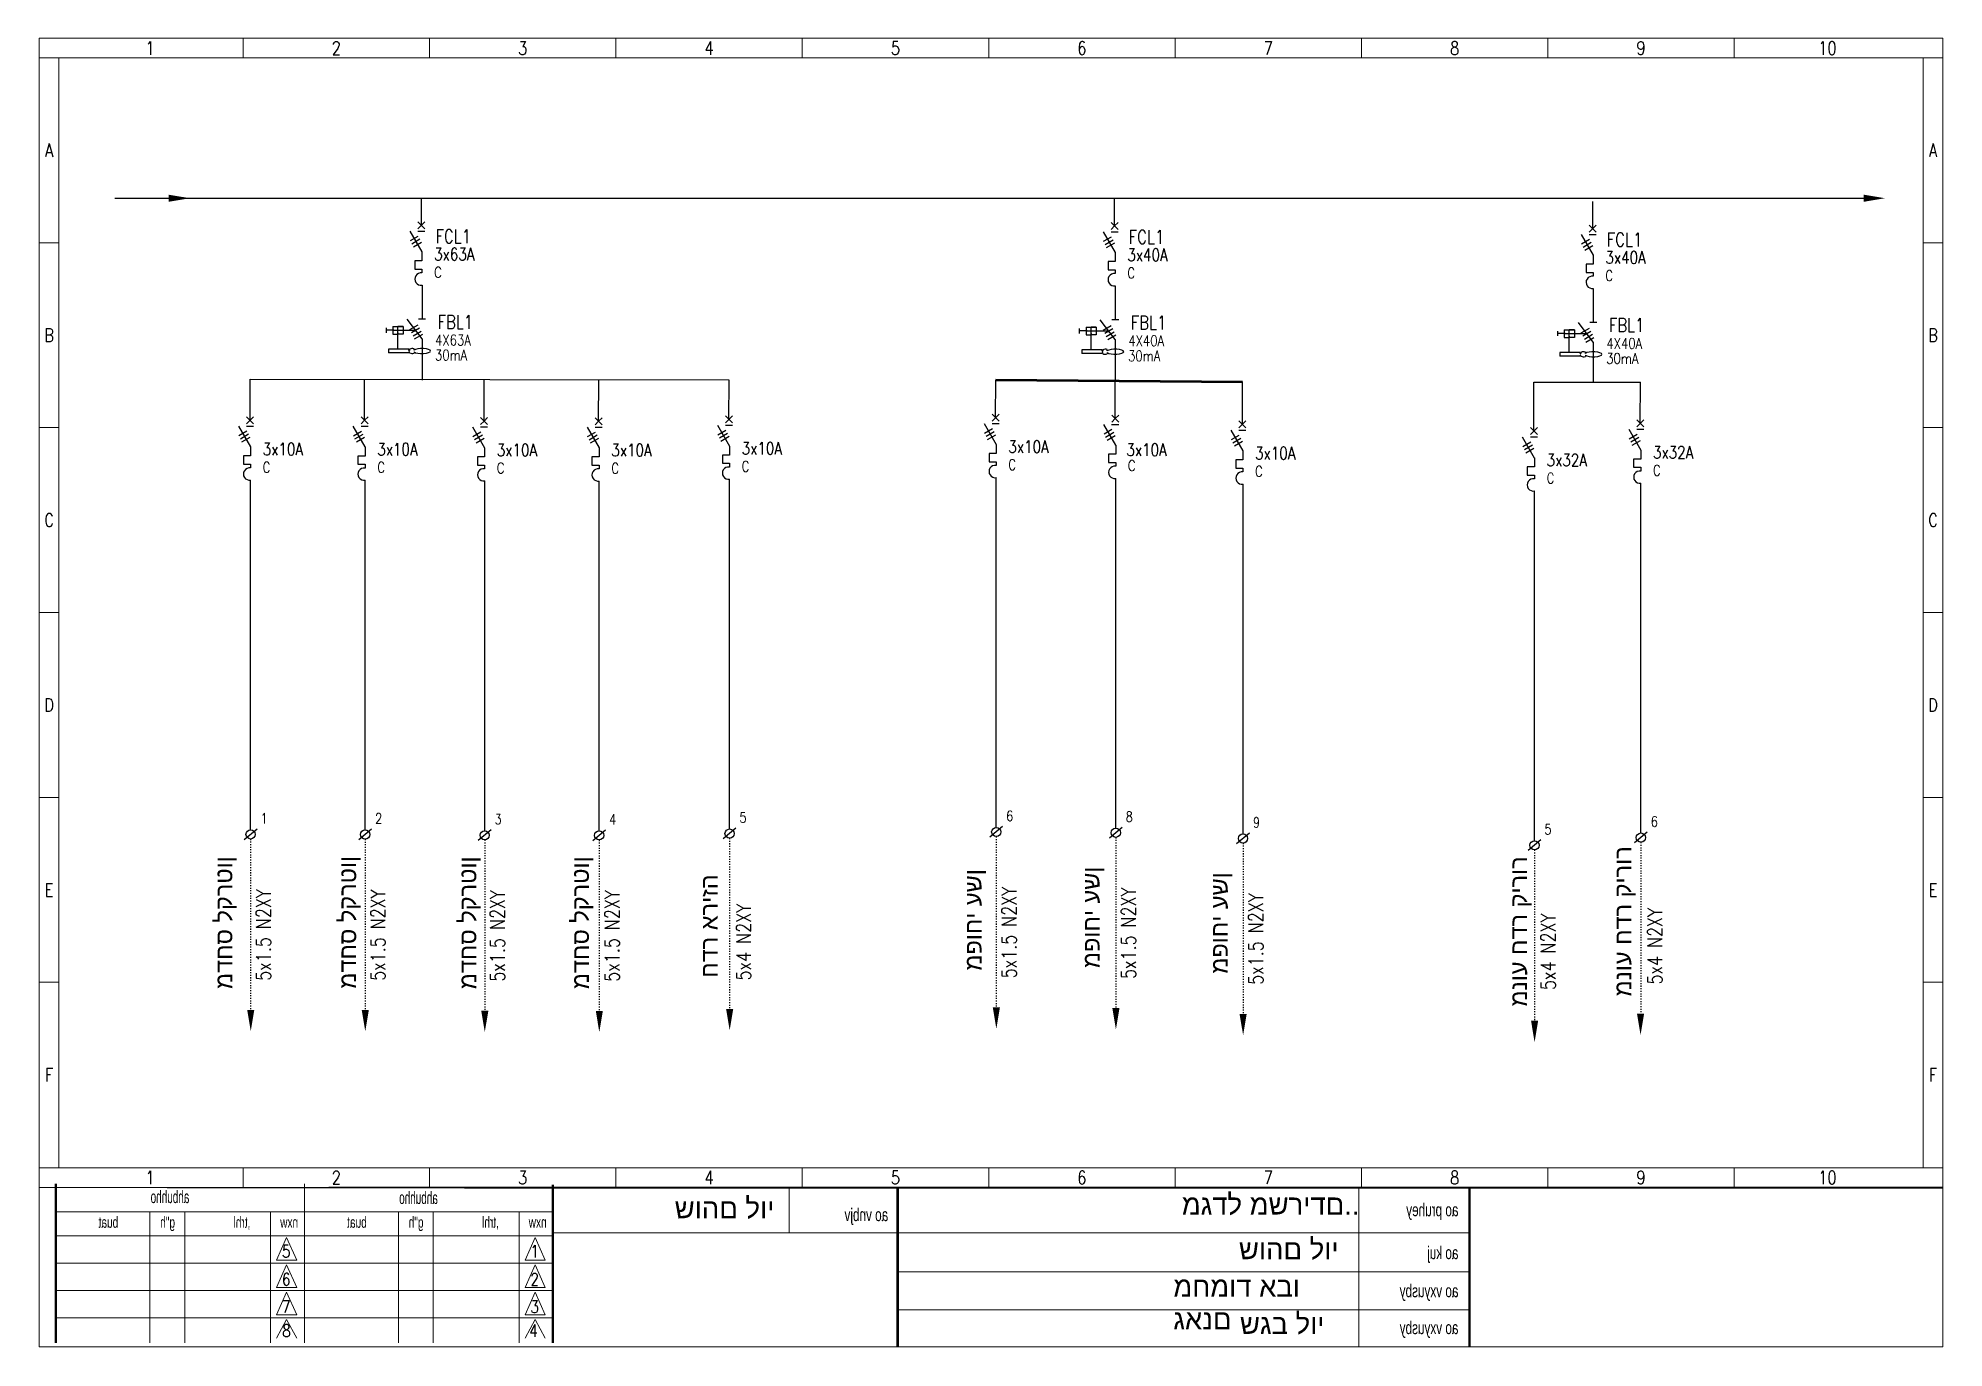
# Model space of a CAD drawing. Header units: millimetres. Extents: x 46170 to 87148, y 12751 to 40933.
# Drawn here: x 81922 to 86384, y 16882 to 19950 of the extents above; entities that cross this region are included whole.
import ezdxf
from ezdxf.enums import TextEntityAlignment as Align

# ---------------------------------------------------------------- set-up
doc = ezdxf.new("R2010")
doc.units = ezdxf.units.MM
doc.linetypes.add('ACAD_ISO03W100', pattern=[30, 12, -18])
doc.layers.add('A3', color=3, linetype='Continuous')
doc.styles.add('ROMANS', font='romans.shx')
doc.styles.get("Standard").update_dxf_attribs({"font": 'arial.ttf'})
doc.styles.add('TECHNO_M', font='techno_m.shx')

msp = doc.modelspace()

# ---------------------------------------------------------------- texts
at = {"color": 7, "lineweight": 13, "style": 'ROMANS', "width": 0.8}
for s, height, p in [('1', 31.1, (82184.1, 19926.8)), ('1', 31.1, (82184.1, 19926.8)), ('1', 31.1, (82184.1, 19926.8)), ('1', 31.1, (82184.1, 19926.8)), ('2', 31.1, (82620.5, 19926.8)), ('2', 31.1, (82620.5, 19926.8)), ('2', 31.1, (82620.5, 19926.8)), ('2', 31.1, (82620.5, 19926.8)), ('3', 31.1, (83056.9, 19926.8)), ('3', 31.1, (83056.9, 19926.8)), ('3', 31.1, (83056.9, 19926.8)), ('3', 31.1, (83056.9, 19926.8)), ('4', 31.1, (83493.3, 19926.8)), ('4', 31.1, (83493.3, 19926.8)), ('4', 31.1, (83493.3, 19926.8)), ('4', 31.1, (83493.3, 19926.8)), ('5', 31.1, (83929.7, 19926.8)), ('5', 31.1, (83929.7, 19926.8)), ('5', 31.1, (83929.7, 19926.8)), ('5', 31.1, (83929.7, 19926.8)), ('6', 31.1, (84366.1, 19926.8)), ('6', 31.1, (84366.1, 19926.8)), ('7', 31.1, (84802.5, 19926.8)), ('7', 31.1, (84802.5, 19926.8)), ('8', 31.1, (85238.9, 19926.8)), ('8', 31.1, (85238.9, 19926.8)), ('9', 31.1, (85675.3, 19926.8)), ('9', 31.1, (85675.3, 19926.8)), ('10', 31.06, (86111.7, 19926.8)), ('10', 31.06, (86111.7, 19926.8)), ('A', 30.7, (81948, 19687.5)), ('A', 30.7, (86359, 19687.5)), ('B', 30.7, (81948, 19254.3)), ('B', 30.7, (86359, 19254.3)), ('C', 30.7, (81948, 18821.1)), ('C', 30.7, (86359, 18821.1)), ('D', 30.7, (81948, 18388)), ('D', 30.7, (86359, 18388)), ('E', 30.7, (81948, 17954.8)), ('E', 30.7, (86359, 17954.8)), ('F', 30.7, (81948, 17521.7)), ('F', 30.7, (86359, 17521.7)), ('1', 31.1, (82184.1, 17280.8)), ('1', 31.1, (82184.1, 17280.8)), ('1', 31.1, (82184.1, 17280.8)), ('1', 31.1, (82184.1, 17280.8)), ('2', 31.1, (82620.5, 17280.8)), ('2', 31.1, (82620.5, 17280.8)), ('2', 31.1, (82620.5, 17280.8)), ('2', 31.1, (82620.5, 17280.8)), ('3', 31.1, (83056.9, 17280.8)), ('3', 31.1, (83056.9, 17280.8)), ('3', 31.1, (83056.9, 17280.8)), ('3', 31.1, (83056.9, 17280.8)), ('4', 31.1, (83493.3, 17280.8)), ('4', 31.1, (83493.3, 17280.8)), ('4', 31.1, (83493.3, 17280.8)), ('4', 31.1, (83493.3, 17280.8)), ('5', 31.1, (83929.7, 17280.8)), ('5', 31.1, (83929.7, 17280.8)), ('5', 31.1, (83929.7, 17280.8)), ('5', 31.1, (83929.7, 17280.8)), ('6', 31.1, (84366.1, 17280.8)), ('6', 31.1, (84366.1, 17280.8)), ('7', 31.1, (84802.5, 17280.8)), ('7', 31.1, (84802.5, 17280.8)), ('8', 31.1, (85238.9, 17280.8)), ('8', 31.1, (85238.9, 17280.8)), ('9', 31.1, (85675.3, 17280.8)), ('9', 31.1, (85675.3, 17280.8)), ('10', 31.06, (86111.7, 17280.8)), ('10', 31.06, (86111.7, 17280.8))]:
    msp.add_text(s, height=height, dxfattribs=at).set_placement(p, align=Align.MIDDLE)
at = {"color": 7, "lineweight": -2, "style": 'ROMANS', "width": 0.8}
for s, height, p in [('FCL1', 32, (82852.7, 19469.9, -75649.1)), ('FCL1', 32, (84475.7, 19468.3, -75649.1)), ('3x63A', 29, (82849.5, 19429.5, -75649.1)), ('3x40A', 29, (84472.5, 19427.9, -75649.1)), ('FCL1', 32, (85595.1, 19462.3, -75649.1)), ('C', 25, (82849.5, 19389.1, -75649.1)), ('C', 25, (84472.5, 19387.5, -75649.1)), ('3x40A', 29, (85591.9, 19421.8, -75649.1)), ('C', 25, (85591.9, 19381.4, -75649.1)), ('FBL1', 32, (82857.5, 19269.3, -75649.1)), ('FBL1', 32, (84480.5, 19267.8, -75649.1)), ('FBL1', 32, (85599.9, 19261.7, -75649.1)), ('4X63A', 25, (82851.7, 19230.2, -75649.1)), ('4X40A', 25, (84474.7, 19228.6, -75649.1)), ('4X40A', 25, (85594.1, 19222.5, -75649.1)), ('30mA', 25, (82851.4, 19194.9, -75649.1)), ('30mA', 25, (84474.4, 19193.3, -75649.1)), ('30mA', 25, (85593.8, 19187.2, -75649.1)), ('3x10A', 29, (82448.1, 18972.8, -75649.1)), ('3x10A', 29, (82716.3, 18972.5, -75649.1)), ('3x10A', 29, (82996.2, 18970.8, -75649.1)), ('3x10A', 29, (83264.3, 18970.5, -75649.1)), ('3x10A', 29, (83569.5, 18974.7, -75649.1)), ('3x10A', 29, (84194, 18978.5, -75649.1)), ('3x10A', 29, (84470.3, 18971.3, -75649.1)), ('3x10A', 29, (84771.7, 18963.3, -75649.1)), ('3x32A', 29, (85454.2, 18947.2, -75649.1)), ('3x32A', 29, (85703.3, 18965.3, -75649.1)), ('C', 25, (82448.1, 18932.4, -75649.1)), ('C', 25, (82716.3, 18932.2, -75649.1)), ('C', 25, (82996.2, 18930.4, -75649.1)), ('C', 25, (83264.3, 18930.1, -75649.1)), ('C', 25, (83569.5, 18934.3, -75649.1)), ('C', 25, (84194, 18938.1, -75649.1)), ('C', 25, (84473.8, 18936.3, -75649.1)), ('C', 25, (84771.7, 18922.9, -75649.1)), ('C', 25, (85454.2, 18906.8, -75649.1)), ('C', 25, (85703.3, 18924.9, -75649.1))]:
    msp.add_text(s, height=height, dxfattribs=at).set_placement(p)
at = {"color": 7, "lineweight": 13, "style": 'ROMANS', "width": 0.8}
for s, height, p in [('1', 24, (82443.1, 18110.4, -75649.1)), ('2', 24, (82711.3, 18110.2, -75649.1)), ('3', 24, (82991.2, 18108.4, -75649.1)), ('4', 24, (83259.3, 18108.1, -75649.1)), ('5', 24, (83564.6, 18112.4, -75649.1)), ('6', 24, (84189, 18116.1, -75649.1)), ('8', 24, (84468.8, 18114.4, -75649.1)), ('9', 24, (84766.7, 18100.9, -75649.1)), ('6', 24, (85698.3, 18102.9, -75649.1)), ('5', 24, (85449.2, 18084.9, -75649.1)), ('5', 29, (82493.1, 17093.9)), ('1', 29, (83075, 17093.9)), ('6', 29, (82493.1, 17028)), ('2', 29, (83075, 17028)), ('7', 29, (82493.1, 16963.7)), ('3', 29, (83075, 16963.7)), ('8', 29, (82493.9, 16907.8)), ('4', 29, (83072.1, 16907.8))]:
    msp.add_text(s, height=height, dxfattribs=at).set_placement(p)
at = {"color": 7, "lineweight": -2, "style": 'ROMANS', "width": 0.8}
for s, p in [('5x1.5 N2XY', (82467, 17742.1, -82790.4)), ('5x1.5 N2XY', (82735.2, 17741.9, -82790.4)), ('5x1.5 N2XY', (83015, 17740.1, -82790.4)), ('5x1.5 N2XY', (83283.2, 17739.8, -82790.4)), ('5x1.5 N2XY', (84212.8, 17747.8, -82790.4)), ('5x1.5 N2XY', (84492.7, 17746.1, -82790.4)), ('5x1.5 N2XY', (84790.6, 17732.6, -82790.4)), ('5x4 N2XY', (83591.4, 17742.9, -82790.4)), ('5x4 N2XY', (85475, 17720.3, -82790.4)), ('5x4 N2XY', (85725, 17733.4, -82790.4))]:
    msp.add_text(s, height=34.2, rotation=90, dxfattribs=at).set_placement(p)
at = {"color": 7, "lineweight": 13, "style": 'TECHNO_M', "text_generation_flag": 2}
for s, height, width, p in [('ahbuhho', 29, 0.7, (82276.3, 17221.2)), ('ahbuhho', 29, 0.7, (82858.2, 17219.1)), ('buat', 25.81, 0.8, (82109.9, 17163.4)), ('g"h', 25.81, 0.8, (82242.8, 17163.4)), (',trhl', 25.81, 0.8, (82419.4, 17163.4)), ('nxw', 25.81, 0.8, (82531.1, 17163.4)), ('buat', 25.81, 0.8, (82691.8, 17163.4)), ('g"h', 25.81, 0.8, (82824.6, 17163.4)), (',trhl', 25.81, 0.8, (83001.3, 17163.4)), ('nxw', 25.81, 0.8, (83113, 17163.4)), ('ao vnbjv ', 30, 0.8, (83912.7, 17178.9)), ('ao pruhey', 30, 0.8, (85247.8, 17190.4)), ('ao kuj', 30, 0.8, (85247.8, 17089.9)), ('ao vxyusby', 30, 0.8, (85247.8, 17000.7)), ('ao vxyusby', 30, 0.8, (85247.8, 16914.3))]:
    msp.add_text(s, height=height, dxfattribs=dict(at, width=width)).set_placement(p)
at = {"attachment_point": 1, "rotation": 90}
for s, insert, char_height in [('מדחס לקרטון', (82337.4, 17722.5), 39.375), ('מדחס לקרטון', (82627.5, 17723.3), 39.375), ('מדחס לקרטון', (82908.7, 17722), 39.375), ('מדחס לקרטון', (83172.4, 17722.2), 39.375), ('\\pxt3;מנוע חדר קירור', (85369.2, 17681.6), 39.375), ('\\pxt3;מנוע חדר קירור', (85613, 17705.2), 39.375), ('\\pxt3;חדר אריזה', (83473.7, 17749), 39.375), ('מפוחי עשן', (84091.8, 17765.6), 39.38), ('מפוחי עשן', (84368.2, 17771.6), 39.38), ('מפוחי עשן', (84668.3, 17758.4), 39.38)]:
    msp.add_mtext_dynamic_manual_height_columns(s, width=4250.721, gutter_width=196.9, heights=[0], dxfattribs=dict(at, insert=insert, char_height=char_height))
at = {"lineweight": 53, "attachment_point": 1}
for s, insert, char_height in [('שוהם לוי', (83412.7, 17231.4), 46.03), ('מגדל משרידם..', (84600.2, 17240.2), 46.033), ('שוהם לוי', (84733.8, 17135.5), 46.03), ('מחמוד אבו גאנם', (84580.3, 17048), 46.033), ('שגב לוי', (84736.2, 16960.5), 46.03)]:
    msp.add_mtext_dynamic_manual_height_columns(s, width=421.091, gutter_width=230.2, heights=[234.7], dxfattribs=dict(at, insert=insert, char_height=char_height))

# ---------------------------------------------------------------- linework, layer by layer
at = {"color": 7, "linetype": 'ByBlock', "lineweight": 13, "ltscale": 2}
for p, q in [((81924.8, 16884.8), (81924.8, 19950.1)), ((81924.8, 19950.1), (86381.9, 19950.1)), ((81924.8, 16884.8), (81924.8, 19950.1)), ((81924.8, 19950.1), (86381.9, 19950.1)), ((86335.8, 19903.5), (86335.8, 17304.1)), ((81924.8, 17304.1), (86381.9, 17304.1)), ((82545.8, 17266.5), (82545.8, 16893.8)), ((83680.4, 17256.5), (83680.4, 17151.3)), ((85014.4, 17255.3), (85014.4, 16884.8)), ((82183.9, 17200.8), (82183.9, 16893.8)), ((82265.6, 17200.8), (82265.6, 16893.8)), ((82466.4, 17200.8), (82466.4, 16893.8)), ((82765.7, 17200.8), (82765.7, 16893.8)), ((82847.5, 17200.8), (82847.5, 16893.8)), ((83048.3, 17200.8), (83048.3, 16893.8))]:
    msp.add_line(p, q, dxfattribs=at)
at = {"color": 7, "linetype": 'ByBlock', "lineweight": 13}
for p, q in [((82402.3, 19950.1), (82402.3, 19903.5)), ((82402.3, 19950.1), (82402.3, 19903.5)), ((82402.3, 19950.1), (82402.3, 19903.5)), ((82402.3, 19950.1), (82402.3, 19903.5)), ((82838.7, 19950.1), (82838.7, 19903.5)), ((82838.7, 19950.1), (82838.7, 19903.5)), ((82838.7, 19950.1), (82838.7, 19903.5)), ((82838.7, 19950.1), (82838.7, 19903.5)), ((83275.1, 19950.1), (83275.1, 19903.5)), ((83275.1, 19950.1), (83275.1, 19903.5)), ((83275.1, 19950.1), (83275.1, 19903.5)), ((83275.1, 19950.1), (83275.1, 19903.5)), ((83711.5, 19950.1), (83711.5, 19903.5)), ((83711.5, 19950.1), (83711.5, 19903.5)), ((83711.5, 19950.1), (83711.5, 19903.5)), ((83711.5, 19950.1), (83711.5, 19903.5)), ((84147.9, 19950.1), (84147.9, 19903.5)), ((84147.9, 19950.1), (84147.9, 19903.5)), ((84147.9, 19950.1), (84147.9, 19903.5)), ((84147.9, 19950.1), (84147.9, 19903.5)), ((84584.3, 19950.1), (84584.3, 19903.5)), ((84584.3, 19950.1), (84584.3, 19903.5)), ((85020.7, 19950.1), (85020.7, 19903.5)), ((85020.7, 19950.1), (85020.7, 19903.5)), ((85457.1, 19950.1), (85457.1, 19903.5)), ((85457.1, 19950.1), (85457.1, 19903.5)), ((85893.5, 19950.1), (85893.5, 19903.5)), ((85893.5, 19950.1), (85893.5, 19903.5)), ((81924.8, 19903.5), (86381.9, 19903.5)), ((81924.8, 19470.9), (81970.9, 19470.9)), ((86335.8, 19470.9), (86381.9, 19470.9)), ((81924.8, 19037.7), (81970.9, 19037.7)), ((86335.8, 19037.7), (86381.9, 19037.7)), ((81924.8, 18604.6), (81970.9, 18604.6)), ((86335.8, 18604.6), (86381.9, 18604.6)), ((81924.8, 18171.4), (81970.9, 18171.4)), ((81924.8, 18171.4), (81970.9, 18171.4)), ((86335.8, 18171.4), (86381.9, 18171.4)), ((81924.8, 17738.3), (81970.9, 17738.3)), ((86335.8, 17738.3), (86381.9, 17738.3)), ((82402.3, 17304.1), (82402.3, 17257.5)), ((82402.3, 17304.1), (82402.3, 17257.5)), ((82402.3, 17304.1), (82402.3, 17257.5)), ((82402.3, 17304.1), (82402.3, 17257.5)), ((82838.7, 17304.1), (82838.7, 17257.5)), ((82838.7, 17304.1), (82838.7, 17257.5)), ((82838.7, 17304.1), (82838.7, 17257.5)), ((82838.7, 17304.1), (82838.7, 17257.5)), ((83275.1, 17304.1), (83275.1, 17257.5)), ((83275.1, 17304.1), (83275.1, 17257.5)), ((83275.1, 17304.1), (83275.1, 17257.5)), ((83275.1, 17304.1), (83275.1, 17257.5)), ((83711.5, 17304.1), (83711.5, 17257.5)), ((83711.5, 17304.1), (83711.5, 17257.5)), ((83711.5, 17304.1), (83711.5, 17257.5)), ((83711.5, 17304.1), (83711.5, 17257.5)), ((84147.9, 17304.1), (84147.9, 17257.5)), ((84147.9, 17304.1), (84147.9, 17257.5)), ((84147.9, 17304.1), (84147.9, 17257.5)), ((84147.9, 17304.1), (84147.9, 17257.5)), ((84584.3, 17304.1), (84584.3, 17257.5)), ((84584.3, 17304.1), (84584.3, 17257.5)), ((85020.7, 17304.1), (85020.7, 17257.5)), ((85020.7, 17304.1), (85020.7, 17257.5)), ((85457.1, 17304.1), (85457.1, 17257.5)), ((85457.1, 17304.1), (85457.1, 17257.5)), ((85893.5, 17304.1), (85893.5, 17257.5)), ((85893.5, 17304.1), (85893.5, 17257.5))]:
    msp.add_line(p, q, dxfattribs=at)
at = {"color": 7, "linetype": 'Continuous', "lineweight": 13}
for p, q in [((81970.9, 19903.5), (81970.9, 17304.1)), ((83127.6, 17200.8), (81963.9, 17200.8)), ((82545.8, 17200.8), (82545.8, 17200.8)), ((83127.6, 17200.8), (83127.6, 17200.8)), ((83127.6, 17144.4), (81963.9, 17144.4)), ((85273.9, 17151.3), (83127.6, 17151.3)), ((83127.6, 17080.3), (81963.9, 17080.3)), ((83127.6, 17016.3), (81963.9, 17016.3)), ((83127.6, 16952.2), (81963.9, 16952.2)), ((82545.8, 16952.2), (82545.8, 16952.2))]:
    msp.add_line(p, q, dxfattribs=at)
at = {"color": 0, "linetype": 'ByBlock', "ltscale": 2}
for p, q in [((82101.6, 19575), (86196.5, 19575)), ((82819.7, 19511.7), (82819.7, 19575)), ((84442.8, 19510.1), (84442.8, 19573.4)), ((85562.2, 19504), (85562.2, 19567.3)), ((82418.4, 19055), (82418.5, 19151.4)), ((83540, 19149.1), (82419.9, 19150.4)), ((82686.5, 19054.8), (82686.7, 19151.1)), ((82966.4, 19053), (82966.6, 19149.4)), ((83234.6, 19052.7), (83234.8, 19149.1)), ((83539.8, 19057), (83540, 19149.1)), ((84164.2, 19060.7), (84164.4, 19149.3)), ((84444.1, 19058.9), (84444.2, 19149.1)), ((84741.9, 19045.5), (84742.1, 19145.1)), ((85424.4, 19029.5), (85424.6, 19144)), ((85673.5, 19047.5), (85674.1, 19144.5))]:
    msp.add_line(p, q, dxfattribs=at)
at = {"color": 7, "linetype": 'Continuous', "lineweight": -2}
for p, q in [((82811.5, 19519.9), (82827.9, 19503.5)), ((82819.7, 19511.7), (82811.5, 19503.5)), ((82819.7, 19511.7), (82827.9, 19519.9)), ((84434.6, 19518.3), (84451, 19501.9)), ((84442.8, 19510.1), (84434.6, 19501.9)), ((84442.8, 19510.1), (84451, 19518.3)), ((85554, 19512.2), (85570.4, 19495.8)), ((85562.2, 19504), (85554, 19495.8)), ((85562.2, 19504), (85570.4, 19512.2)), ((82811.5, 19498), (82828, 19498)), ((84434.5, 19496.5), (84451.1, 19496.5)), ((85553.9, 19490.4), (85570.5, 19490.4)), ((82820.9, 19408.8), (82820.9, 19399.9)), ((84444, 19407.3), (84444, 19398.4)), ((85563.4, 19401.2), (85563.4, 19392.3)), ((82829.6, 19291.6), (82812.8, 19291.6)), ((84452.6, 19290), (84435.9, 19290)), ((85572, 19283.9), (85555.3, 19283.9)), ((82410.2, 19063.2), (82426.6, 19046.8)), ((82418.4, 19055), (82410.2, 19046.8)), ((82418.4, 19055), (82426.6, 19063.2)), ((82678.3, 19063), (82694.7, 19046.6)), ((82686.5, 19054.8), (82678.3, 19046.6)), ((82686.5, 19054.8), (82694.7, 19063)), ((82958.2, 19061.2), (82974.6, 19044.8)), ((82966.4, 19053), (82974.6, 19061.2)), ((83226.4, 19060.9), (83242.8, 19044.5)), ((83234.6, 19052.7), (83242.8, 19060.9)), ((83531.6, 19065.1), (83548, 19048.8)), ((83539.8, 19057), (83531.6, 19048.8)), ((83539.8, 19057), (83548, 19065.1)), ((84156, 19068.9), (84172.4, 19052.5)), ((84164.2, 19060.7), (84156, 19052.5)), ((84164.2, 19060.7), (84172.4, 19068.9)), ((84435.9, 19067.1), (84452.3, 19050.7)), ((84444.1, 19058.9), (84435.9, 19050.7)), ((84444.1, 19058.9), (84452.3, 19067.1)), ((84733.8, 19053.7), (84750.1, 19037.3)), ((84741.9, 19045.5), (84750.1, 19053.7)), ((85665.3, 19055.7), (85681.7, 19039.3)), ((85673.5, 19047.5), (85681.7, 19055.7)), ((82410.1, 19041.4), (82426.7, 19041.4)), ((82678.3, 19041.1), (82694.8, 19041.1)), ((82966.4, 19053), (82958.2, 19044.8)), ((82958.2, 19039.3), (82974.7, 19039.3)), ((83226.3, 19039), (83242.9, 19039)), ((83234.6, 19052.7), (83226.4, 19044.5)), ((83531.6, 19043.3), (83548.1, 19043.3)), ((84156, 19047.1), (84172.5, 19047.1)), ((84435.8, 19045.3), (84452.4, 19045.3)), ((84733.7, 19031.9), (84750.3, 19031.9)), ((84741.9, 19045.5), (84733.8, 19037.3)), ((85416.2, 19037.7), (85432.6, 19021.3)), ((85424.4, 19029.5), (85416.2, 19021.3)), ((85416.2, 19015.8), (85432.7, 19015.8)), ((85424.4, 19029.5), (85432.6, 19037.7)), ((85673.5, 19047.5), (85665.3, 19039.3)), ((85665.3, 19033.9), (85681.8, 19033.9)), ((82419.6, 18952.2), (82419.6, 18943.3)), ((82687.8, 18951.9), (82687.8, 18943)), ((82967.6, 18950.1), (82967.6, 18941.2)), ((83235.8, 18949.8), (83235.8, 18940.9)), ((83541, 18954.1), (83541, 18945.2)), ((84165.4, 18957.9), (84165.4, 18949)), ((84445.3, 18956.1), (84445.3, 18947.2)), ((84743.2, 18942.7), (84743.2, 18933.8)), ((85425.6, 18926.6), (85425.6, 18917.7)), ((85674.7, 18944.7), (85674.7, 18935.8))]:
    msp.add_line(p, q, dxfattribs=at)
at = {"color": 7, "linetype": 'ByBlock', "lineweight": -2}
for p, q in [((82792.7, 19498), (82820.8, 19449.4)), ((84415.8, 19496.5), (84443.9, 19447.8)), ((85535.2, 19490.4), (85563.3, 19441.7)), ((82821, 19428.1), (82804.2, 19428.1)), ((82804.2, 19428.1), (82804.2, 19408.8)), ((82821, 19449.2), (82821, 19428.1)), ((84444, 19426.5), (84427.3, 19426.5)), ((84427.3, 19426.5), (84427.3, 19407.3)), ((84444, 19447.6), (84444, 19426.5)), ((85563.4, 19420.4), (85546.7, 19420.4)), ((85546.7, 19420.4), (85546.7, 19401.2)), ((85563.4, 19441.6), (85563.4, 19420.4)), ((82804.2, 19408.8), (82820.9, 19408.8)), ((84427.3, 19407.3), (84444, 19407.3)), ((85546.7, 19401.2), (85563.4, 19401.2)), ((82821.2, 19245.9), (82786.2, 19291.6)), ((84444.2, 19244.3), (84409.3, 19290)), ((85563.6, 19238.2), (85528.7, 19283.9)), ((82737.1, 19271.5), (82737.1, 19260)), ((82755.3, 19265.7), (82737.1, 19265.7)), ((82752.8, 19274.8), (82776.9, 19274.8)), ((82752.8, 19274.8), (82752.8, 19256.7)), ((82752.8, 19256.7), (82764.8, 19256.7)), ((82755.3, 19265.7), (82774.4, 19265.7)), ((82764.8, 19221.4), (82764.8, 19274.8)), ((82776.9, 19274.8), (82764.8, 19274.8)), ((82764.8, 19272), (82764.8, 19273.3)), ((82764.8, 19259.4), (82764.8, 19258.2)), ((82776.9, 19256.7), (82764.8, 19256.7)), ((82774.4, 19265.7), (82806, 19265.7)), ((82776.9, 19274.8), (82776.9, 19256.7)), ((84360.1, 19269.9), (84360.1, 19258.4)), ((84378.3, 19264.1), (84360.1, 19264.1)), ((84375.9, 19273.2), (84399.9, 19273.2)), ((84375.9, 19273.2), (84375.9, 19255.1)), ((84375.9, 19255.1), (84387.9, 19255.1)), ((84378.3, 19264.1), (84397.5, 19264.1)), ((84387.9, 19219.8), (84387.9, 19273.2)), ((84399.9, 19273.2), (84387.9, 19273.2)), ((84387.9, 19270.4), (84387.9, 19271.7)), ((84387.9, 19257.9), (84387.9, 19256.6)), ((84399.9, 19255.1), (84387.9, 19255.1)), ((84397.5, 19264.1), (84429, 19264.1)), ((84399.9, 19273.2), (84399.9, 19255.1)), ((85479.5, 19263.8), (85479.5, 19252.3)), ((85497.7, 19258.1), (85479.5, 19258.1)), ((85495.3, 19267.1), (85519.3, 19267.1)), ((85495.3, 19267.1), (85495.3, 19249)), ((85495.3, 19249), (85507.3, 19249)), ((85497.7, 19258.1), (85516.9, 19258.1)), ((85507.3, 19213.8), (85507.3, 19267.1)), ((85519.3, 19267.1), (85507.3, 19267.1)), ((85507.3, 19264.4), (85507.3, 19265.6)), ((85507.3, 19251.8), (85507.3, 19250.5)), ((85519.3, 19249), (85507.3, 19249)), ((85516.9, 19258.1), (85548.4, 19258.1)), ((85519.3, 19267.1), (85519.3, 19249)), ((82790.5, 19221.4), (82742.9, 19221.4)), ((82742.9, 19221.4), (82742.9, 19212.7)), ((82790.5, 19212.7), (82742.9, 19212.7)), ((82790.5, 19218.7), (82790.5, 19221.4)), ((82792.2, 19218.7), (82790.5, 19218.7)), ((82792.2, 19215.4), (82790.5, 19215.4)), ((82790.5, 19215.4), (82790.5, 19212.7)), ((82792.2, 19221.1), (82792.2, 19218.7)), ((82792.2, 19213), (82792.2, 19215.4)), ((82802.6, 19219.2), (82802.6, 19222.3)), ((82802.6, 19214.9), (82802.6, 19211.8)), ((82802.6, 19214.9), (82802.6, 19211.8)), ((84413.6, 19219.8), (84365.9, 19219.8)), ((84365.9, 19219.8), (84365.9, 19211.1)), ((84413.6, 19211.1), (84365.9, 19211.1)), ((84413.6, 19217.1), (84413.6, 19219.8)), ((84415.3, 19217.1), (84413.6, 19217.1)), ((84415.3, 19213.8), (84413.6, 19213.8)), ((84413.6, 19213.8), (84413.6, 19211.1)), ((84415.3, 19219.5), (84415.3, 19217.1)), ((84415.3, 19211.4), (84415.3, 19213.8)), ((84425.6, 19217.6), (84425.6, 19220.7)), ((84425.6, 19213.3), (84425.6, 19210.2)), ((84425.6, 19213.3), (84425.6, 19210.2)), ((85533, 19213.8), (85485.3, 19213.8)), ((85485.3, 19213.8), (85485.3, 19205)), ((85533, 19205), (85485.3, 19205)), ((85533, 19211), (85533, 19213.8)), ((85534.7, 19211), (85533, 19211)), ((85534.7, 19207.7), (85533, 19207.7)), ((85533, 19207.7), (85533, 19205)), ((85534.7, 19213.5), (85534.7, 19211)), ((85534.7, 19205.3), (85534.7, 19207.7)), ((85545, 19211.5), (85545, 19214.6)), ((85545, 19207.2), (85545, 19204.2)), ((85545, 19207.2), (85545, 19204.2)), ((82391.4, 19041.4), (82419.5, 18992.7)), ((82659.5, 19041.1), (82687.6, 18992.4)), ((82939.4, 19039.3), (82967.5, 18990.6)), ((83207.6, 19039), (83235.7, 18990.4)), ((83512.8, 19043.3), (83540.9, 18994.6)), ((84137.2, 19047.1), (84165.3, 18998.4)), ((84417.1, 19045.3), (84445.2, 18996.6)), ((84715, 19031.9), (84743.1, 18983.2)), ((85397.4, 19015.8), (85425.5, 18967.1)), ((85646.5, 19033.9), (85674.6, 18985.2)), ((82419.6, 18971.4), (82402.9, 18971.4)), ((82402.9, 18971.4), (82402.9, 18952.2)), ((82419.6, 18992.6), (82419.6, 18971.4)), ((82687.8, 18971.1), (82671, 18971.1)), ((82671, 18971.1), (82671, 18951.9)), ((82687.8, 18992.3), (82687.8, 18971.1)), ((82967.6, 18969.3), (82950.9, 18969.3)), ((82950.9, 18969.3), (82950.9, 18950.1)), ((82967.6, 18990.5), (82967.6, 18969.3)), ((83235.8, 18969.1), (83219.1, 18969.1)), ((83219.1, 18969.1), (83219.1, 18949.8)), ((83235.8, 18990.2), (83235.8, 18969.1)), ((83541, 18973.3), (83524.3, 18973.3)), ((83524.3, 18973.3), (83524.3, 18954.1)), ((83541, 18994.5), (83541, 18973.3)), ((84165.5, 18977.1), (84148.7, 18977.1)), ((84148.7, 18977.1), (84148.7, 18957.9)), ((84165.5, 18998.3), (84165.5, 18977.1)), ((84445.3, 18975.3), (84428.6, 18975.3)), ((84428.6, 18975.3), (84428.6, 18956.1)), ((84445.3, 18996.5), (84445.3, 18975.3)), ((84743.2, 18983.1), (84743.2, 18961.9)), ((85425.7, 18967), (85425.7, 18945.8)), ((85674.8, 18985.1), (85674.8, 18963.9)), ((82402.9, 18952.2), (82419.6, 18952.2)), ((82671, 18951.9), (82687.8, 18951.9)), ((82950.9, 18950.1), (82967.6, 18950.1)), ((83219.1, 18949.8), (83235.8, 18949.8)), ((83524.3, 18954.1), (83541, 18954.1)), ((84148.7, 18957.9), (84165.4, 18957.9)), ((84428.6, 18956.1), (84445.3, 18956.1)), ((84743.2, 18961.9), (84726.5, 18961.9)), ((84726.5, 18961.9), (84726.5, 18942.7)), ((84726.5, 18942.7), (84743.2, 18942.7)), ((85425.7, 18945.8), (85408.9, 18945.8)), ((85408.9, 18945.8), (85408.9, 18926.6)), ((85408.9, 18926.6), (85425.6, 18926.6)), ((85674.8, 18963.9), (85658, 18963.9)), ((85658, 18963.9), (85658, 18944.7)), ((85658, 18944.7), (85674.7, 18944.7))]:
    msp.add_line(p, q, dxfattribs=at)
at = {"lineweight": -2}
for p, q in [((82793.8, 19475.6), (82812.3, 19486.4)), ((82797.4, 19468.4), (82816.3, 19479.5)), ((82801, 19460.9), (82819.9, 19472)), ((84416.9, 19474.1), (84435.3, 19484.9)), ((84420.4, 19466.8), (84439.4, 19477.9)), ((84424, 19459.3), (84443, 19470.4)), ((85536.3, 19468), (85554.7, 19478.8)), ((85539.8, 19460.7), (85558.8, 19471.8)), ((85543.4, 19453.3), (85562.4, 19464.4)), ((82793, 19267.5), (82811.9, 19278.6)), ((84416, 19265.9), (84435, 19277)), ((82796.5, 19260.2), (82815.5, 19271.3)), ((82800.1, 19252.7), (82819.1, 19263.8)), ((82803.7, 19245.3), (82822.7, 19256.4)), ((84419.6, 19258.6), (84438.5, 19269.7)), ((84423.2, 19251.2), (84442.1, 19262.2)), ((84426.8, 19243.7), (84445.7, 19254.8)), ((85535.4, 19259.8), (85554.4, 19270.9)), ((85539, 19252.5), (85557.9, 19263.6)), ((85542.6, 19245.1), (85561.5, 19256.2)), ((85546.2, 19237.6), (85565.1, 19248.7)), ((82392.5, 19019), (82410.9, 19029.8)), ((82396, 19011.7), (82415, 19022.8)), ((82399.6, 19004.2), (82418.6, 19015.3)), ((82660.6, 19018.7), (82679.1, 19029.5)), ((82664.2, 19011.4), (82683.1, 19022.5)), ((82667.8, 19004), (82686.7, 19015.1)), ((82940.5, 19016.9), (82959, 19027.7)), ((82944, 19009.6), (82963, 19020.7)), ((82947.6, 19002.2), (82966.6, 19013.3)), ((83208.7, 19016.6), (83227.1, 19027.4)), ((83212.2, 19009.4), (83231.2, 19020.5)), ((83215.8, 19001.9), (83234.8, 19013)), ((83513.9, 19020.9), (83532.4, 19031.7)), ((83517.4, 19013.6), (83536.4, 19024.7)), ((83521, 19006.2), (83540, 19017.3)), ((84138.3, 19024.7), (84156.8, 19035.5)), ((84141.8, 19017.4), (84160.8, 19028.5)), ((84145.4, 19009.9), (84164.4, 19021)), ((84418.2, 19022.9), (84436.6, 19033.7)), ((84421.7, 19015.6), (84440.7, 19026.7)), ((84425.3, 19008.2), (84444.3, 19019.3)), ((84716.1, 19009.5), (84734.5, 19020.3)), ((84719.6, 19002.2), (84738.6, 19013.3)), ((85647.6, 19011.5), (85666.1, 19022.3)), ((85651.2, 19004.2), (85670.1, 19015.3)), ((84723.2, 18994.7), (84742.2, 19005.8)), ((85398.5, 18993.4), (85417, 19004.2)), ((85402.1, 18986.1), (85421, 18997.2)), ((85405.7, 18978.7), (85424.6, 18989.8)), ((85654.8, 18996.7), (85673.7, 19007.8))]:
    msp.add_line(p, q, dxfattribs=at)
at = {"linetype": 'ByBlock', "ltscale": 2}
for p, q in [((82821.2, 19371.5), (82821.2, 19291.6)), ((84444.2, 19369.9), (84444.2, 19290)), ((85563.6, 19363.8), (85563.6, 19283.9)), ((82821.2, 19245.9), (82821.2, 19149.2)), ((84444.2, 19244.3), (84444.3, 19147.6)), ((85563.6, 19238.2), (85563.6, 19143.1)), ((84165.7, 18101.3), (84165.7, 18920.5)), ((82419.8, 18095.6), (82419.8, 18914.8)), ((82688, 18095.3), (82688, 18914.5)), ((82967.9, 18093.5), (82967.9, 18912.7)), ((83236, 18093.3), (83236, 18912.5)), ((83541.3, 18097.5), (83541.3, 18916.7)), ((84445.5, 18099.5), (84445.5, 18918.7)), ((84743.4, 18086.1), (84743.4, 18905.3)), ((85425.9, 18070), (85425.9, 18889.2)), ((85675, 18088.1), (85675, 18907.3))]:
    msp.add_line(p, q, dxfattribs=at)
at = {"lineweight": 53}
msp.add_line((84164.4, 19149.3), (84742.1, 19145.1), dxfattribs=at)
msp.add_line((85424.6, 19144), (85674.1, 19144.5))
at = {"color": 7, "ltscale": 2}
for p, q in [((82434.8, 18097.3), (82404.9, 18072.3)), ((82703, 18097), (82673.1, 18072)), ((82982.8, 18095.2), (82952.9, 18070.3)), ((83251, 18094.9), (83221.1, 18070)), ((83556.2, 18099.2), (83526.3, 18074.2)), ((84180.6, 18103), (84150.7, 18078)), ((84460.5, 18101.2), (84430.6, 18076.2)), ((84758.4, 18087.8), (84728.5, 18062.8)), ((85440.8, 18071.7), (85410.9, 18046.7)), ((85689.9, 18089.8), (85660.1, 18064.8))]:
    msp.add_line(p, q, dxfattribs=at)
at = {"linetype": 'ACAD_ISO03W100', "ltscale": 0.2}
for p, q in [((82419.8, 18074), (82419.8, 17668.3)), ((82688, 18073.7), (82688, 17668)), ((82967.9, 18071.9), (82967.9, 17666.2)), ((83541.3, 18075.9), (83541.3, 17670.2)), ((84165.7, 18079.7), (84165.7, 17674)), ((84445.5, 18077.9), (84445.5, 17672.2)), ((83236, 18071.6), (83236, 17666)), ((84743.4, 18064.5), (84743.4, 17658.8)), ((85425.9, 18048.4), (85425.9, 17642.7)), ((85675, 18066.5), (85675, 17660.8))]:
    msp.add_line(p, q, dxfattribs=at)
at = {"color": 7, "lineweight": 13}
for p, q in [((82504.2, 17140.4), (82480.7, 17087.8)), ((82504.2, 17140.4), (82527.8, 17087.8)), ((83086.1, 17140.4), (83062.5, 17087.8)), ((83086.1, 17140.4), (83109.7, 17087.8)), ((82480.7, 17087.8), (82527.8, 17087.8)), ((82504.2, 17076.4), (82480.7, 17023.7)), ((82504.2, 17076.4), (82527.8, 17023.7)), ((83062.5, 17087.8), (83109.7, 17087.8)), ((83086.1, 17076.4), (83062.5, 17023.7)), ((83086.1, 17076.4), (83109.7, 17023.7)), ((82480.7, 17023.7), (82527.8, 17023.7)), ((82504.2, 17012.3), (82480.7, 16959.7)), ((82504.2, 17012.3), (82527.8, 16959.7)), ((83062.5, 17023.7), (83109.7, 17023.7)), ((83086.1, 17012.3), (83062.5, 16959.7)), ((83086.1, 17012.3), (83109.7, 16959.7)), ((82480.7, 16959.7), (82527.8, 16959.7)), ((83062.5, 16959.7), (83109.7, 16959.7)), ((82504.2, 16948.3), (82480.7, 16904.6)), ((82504.2, 16948.3), (82527.8, 16904.6)), ((83086.1, 16948.3), (83062.5, 16904.6)), ((83086.1, 16948.3), (83109.7, 16904.6))]:
    msp.add_line(p, q, dxfattribs=at)
at = {"color": 7, "lineweight": 13, "ltscale": 2}
for p, q in [((83934.8, 17060.1), (85273.9, 17060.1)), ((83934.8, 16971.2), (85273.9, 16971.2))]:
    msp.add_line(p, q, dxfattribs=at)
at = {"color": 7, "linetype": 'ByBlock', "lineweight": 13, "ltscale": 2}
for points in [[(81924.8, 16884.8), (86381.9, 16884.8), (86381.9, 19950.1), (81924.8, 19950.1)], [(81924.8, 19950.1), (86381.9, 19950.1), (86381.9, 16884.8), (81924.8, 16884.8)], [(81924.8, 16884.8), (86381.9, 16884.8), (86381.9, 19950.1), (81924.8, 19950.1)], [(81924.8, 19950.1), (86381.9, 19950.1), (86381.9, 16884.8), (81924.8, 16884.8)], [(81924.8, 17304.1), (86381.9, 17304.1), (86381.9, 17257.5), (81924.8, 17257.5)]]:
    msp.add_lwpolyline(points, close=True, dxfattribs=at)
at = {"color": 7, "linetype": 'ByBlock', "lineweight": 13, "ltscale": 2, "const_width": 5}
msp.add_lwpolyline([(81924.8, 17257.5), (86381.9, 17257.5), (86381.9, 17257.5), (81924.8, 17257.5)], close=True, dxfattribs=at)
at = {"color": 7, "ltscale": 2}
for centre in [(82419.8, 18084.8), (82688, 18084.5), (82967.9, 18082.7), (83236, 18082.5), (83541.3, 18086.7), (84165.7, 18090.5), (84445.5, 18088.7), (84743.4, 18075.3), (85675, 18077.3), (85425.9, 18059.2)]:
    msp.add_circle(centre, 10.8, dxfattribs=at)
at = {"color": 7, "linetype": 'ByBlock', "lineweight": -2}
for centre, radius, start, end in [((82818.7, 19385.7), 14.4, 80.8849, 280.1182), ((84441.7, 19384.1), 14.4, 80.8849, 280.1182), ((85561.1, 19378), 14.4, 80.8849, 280.1182), ((82798.4, 19212.5), 10.6, 66.8973, 125.6982), ((82798.4, 19221.6), 10.6, 234.3018, 293.1027), ((84421.5, 19210.9), 10.6, 66.8973, 125.6982), ((84421.5, 19220), 10.6, 234.3018, 293.1027), ((85540.9, 19204.9), 10.6, 66.8973, 125.6982), ((85540.9, 19213.9), 10.6, 234.3018, 293.1027), ((82417.3, 18929), 14.4, 80.8849, 280.1182), ((82685.5, 18928.7), 14.4, 80.8849, 280.1182), ((82965.3, 18927), 14.4, 80.8849, 280.1182), ((83233.5, 18926.7), 14.4, 80.8849, 280.1182), ((83538.7, 18930.9), 14.4, 80.8849, 280.1182), ((84163.1, 18934.7), 14.4, 80.8849, 280.1182), ((84443, 18932.9), 14.4, 80.8849, 280.1182), ((84740.9, 18919.5), 14.4, 80.8849, 280.1182), ((85672.5, 18921.5), 14.4, 80.8849, 280.1182), ((85423.4, 18903.4), 14.4, 80.8849, 280.1182)]:
    msp.add_arc(centre, radius, start, end, dxfattribs=at)
for centre in [(82821.2, 19217), (84444.2, 19215.5), (85563.6, 19209.4)]:
    msp.add_ellipse(centre, major_axis=(-20, 0), ratio=0.292341, start_param=0.37335, end_param=5.909835, dxfattribs=at)
at = {"color": 7, "linetype": 'ByBlock', "lineweight": -2, "ltscale": 30}
for points in [[(82227.7, 19583.3), (82277.7, 19575), (82227.7, 19566.6)], [(86196.5, 19583.3), (86246.5, 19575), (86196.5, 19566.6)], [(82428.4, 17673.8), (82420.1, 17623.8), (82411.8, 17673.8)], [(82696.6, 17673.6), (82688.3, 17623.6), (82679.9, 17673.6)], [(82976.5, 17671.8), (82968.1, 17621.8), (82959.8, 17671.8)], [(83244.6, 17671.5), (83236.3, 17621.5), (83228, 17671.5)], [(83549.8, 17675.8), (83541.5, 17625.8), (83533.2, 17675.8)], [(84174.3, 17679.5), (84165.9, 17629.5), (84157.6, 17679.5)], [(84454.1, 17677.8), (84445.8, 17627.8), (84437.5, 17677.8)], [(84752, 17664.3), (84743.7, 17614.3), (84735.3, 17664.3)], [(85434.5, 17648.3), (85426.1, 17598.3), (85417.8, 17648.3)], [(85682.6, 17665), (85674.2, 17615), (85665.9, 17665)]]:
    msp.add_solid(points, dxfattribs=at)
at = {"layer": 'A3', "color": 7, "lineweight": 13, "const_width": 5.63}
for points in [[(81963.9, 16893.8), (81963.9, 17266.5)], [(83127.6, 16893.8), (83127.6, 17264.4)], [(83934.8, 16884.8), (83934.8, 17259)], [(85273.9, 16884.8), (85273.9, 17256.2)]]:
    msp.add_lwpolyline(points, dxfattribs=at)

msp.set_redraw_order([(e.dxf.handle, doc.entitydb.next_handle()) for e in msp.query("TEXT MTEXT ATTDEF DIMENSION ARC_DIMENSION")])  # texts and dimensions are drawn at this point

doc.saveas('drawing.dxf')
